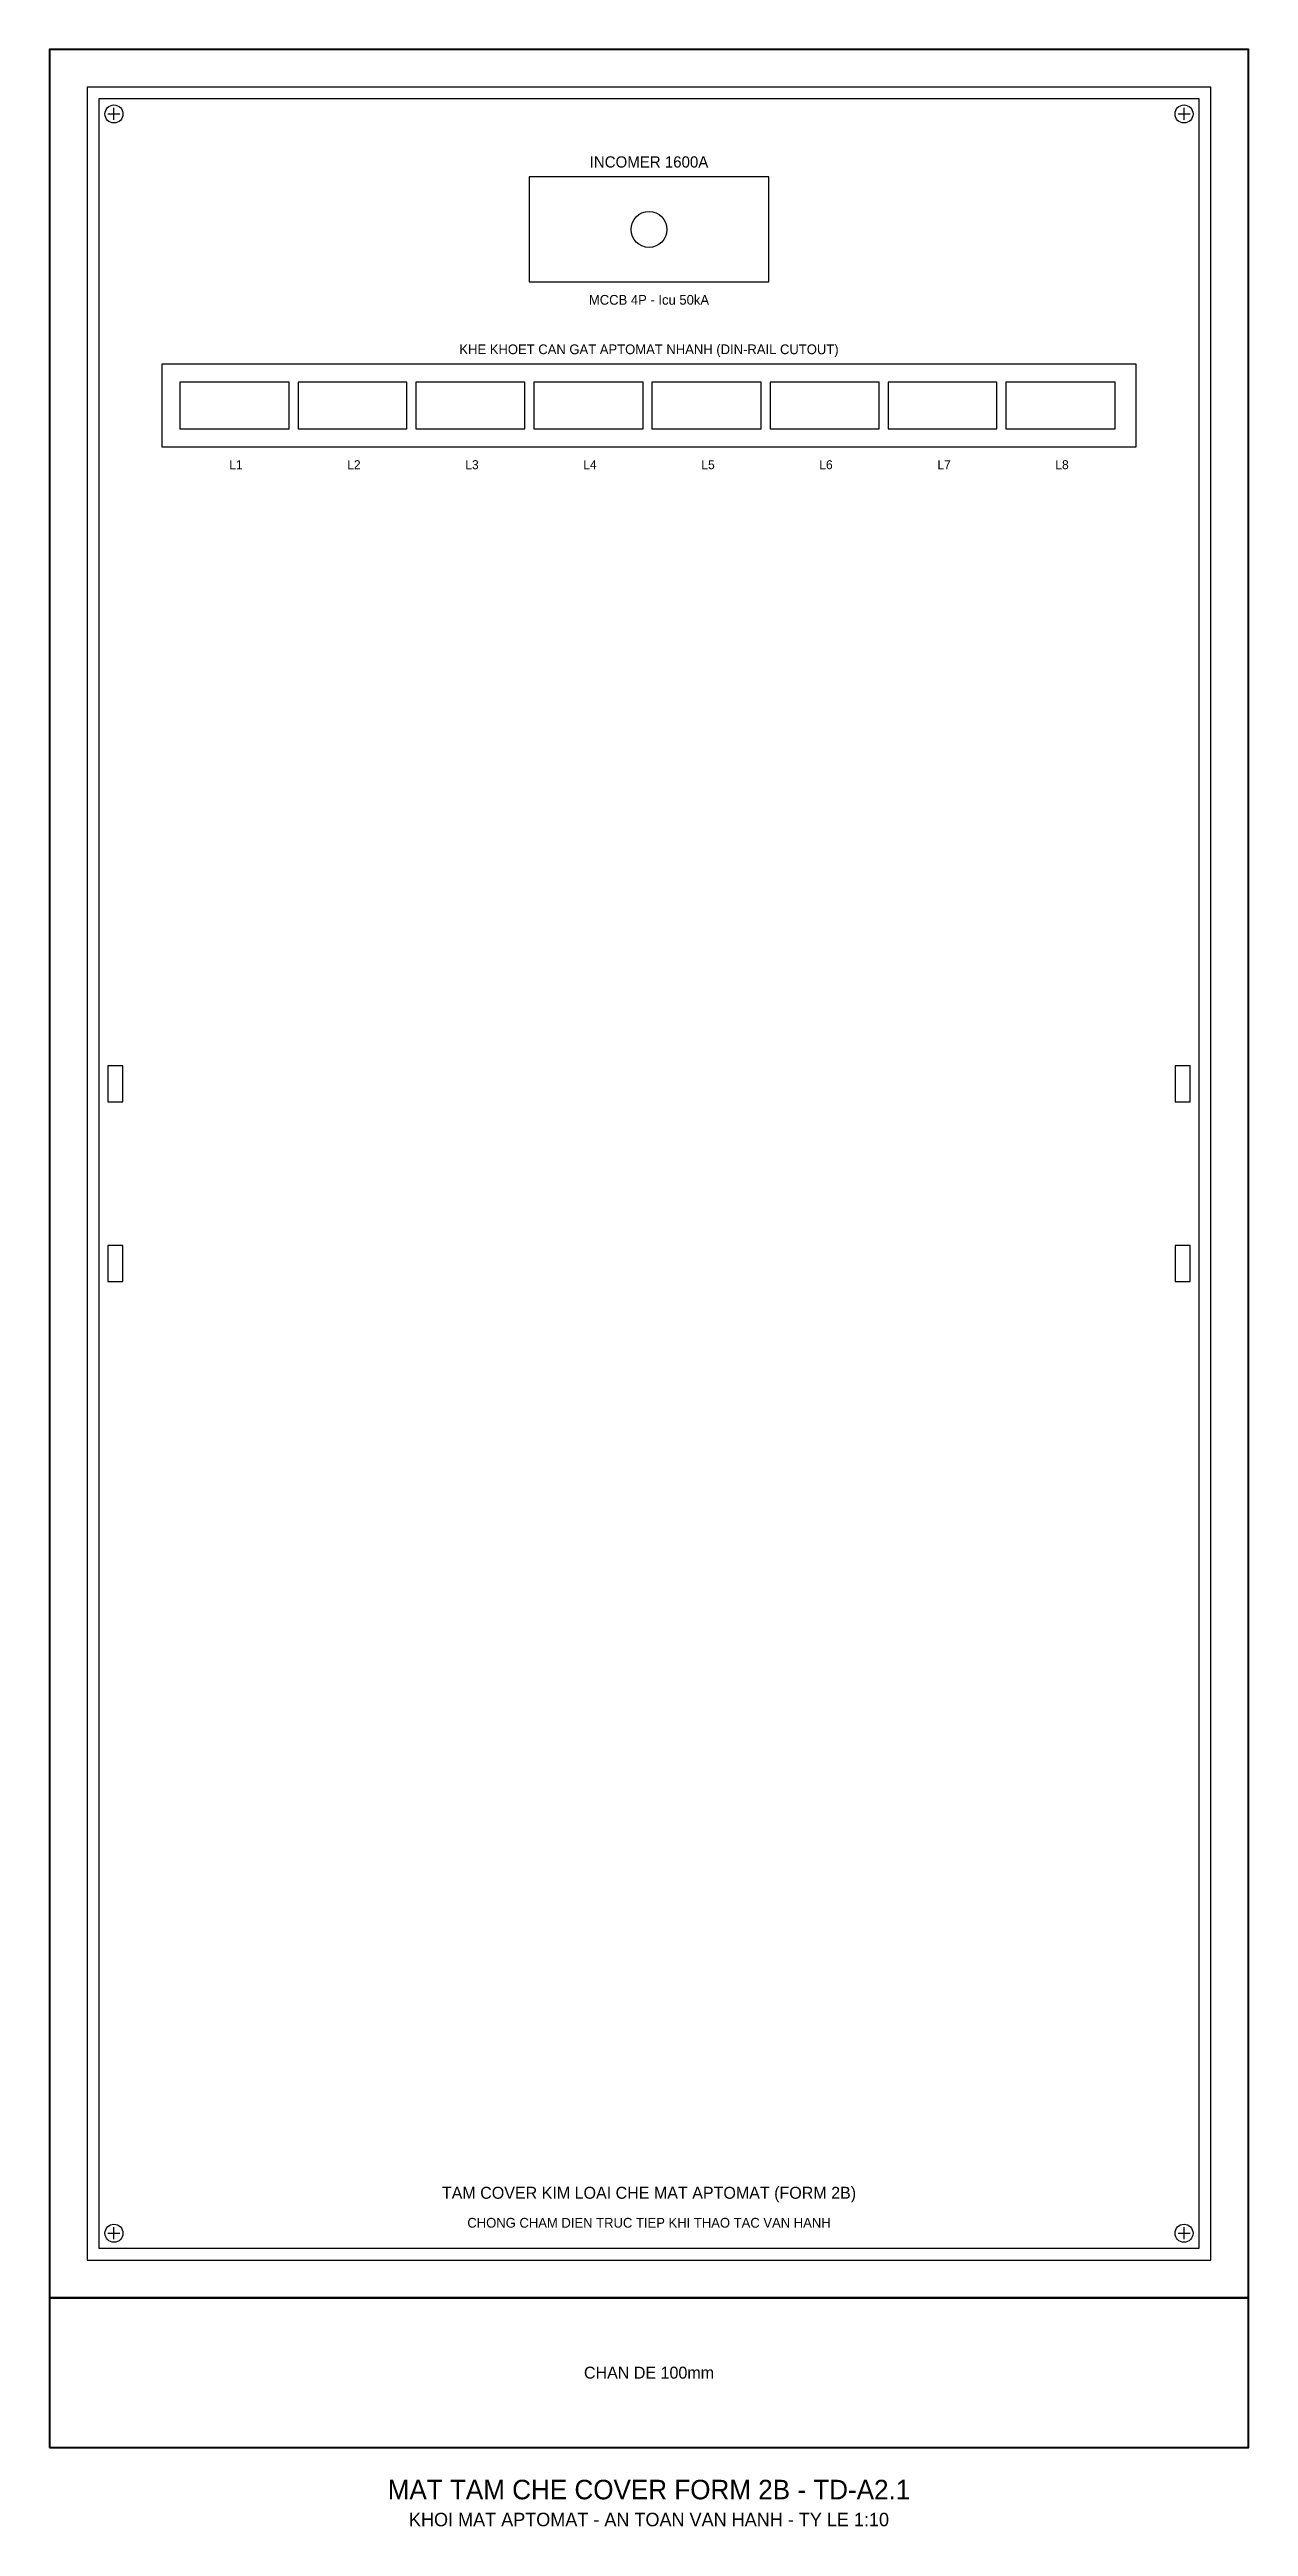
# Model space of a CAD drawing. Header units: metres. Extents: x 48 to 18260, y 45 to 1746.
# Drawn here: x 5600 to 6400, y 47 to 1700 of the extents above; entities that cross this region are included whole.
import ezdxf
from ezdxf.enums import TextEntityAlignment as Align

# ---------------------------------------------------------------- set-up
doc = ezdxf.new("R2010")
doc.units = ezdxf.units.M
for name, color, linetype, lineweight in [('0_DEVICES', 7, 'Continuous', 30), ('0_FRAME', 6, 'Continuous', 40), ('0_PLATE', 4, 'Continuous', 25), ('0_TEXT', 7, 'Continuous', 20), ('0_TEXT_TITLE', 3, 'Continuous', 30)]:
    doc.layers.add(name, color=color, linetype=linetype, lineweight=lineweight)

msp = doc.modelspace()

# ---------------------------------------------------------------- texts
at = {"layer": '0_TEXT'}
for s, height, p in [('MCCB 4P - Icu 50kA', 6.5, (6000, 1533)), ('KHE KHOET CAN GAT APTOMAT NHANH (DIN-RAIL CUTOUT)', 6.5, (6000, 1500)), ('CHONG CHAM DIEN TRUC TIEP KHI THAO TAC VAN HANH', 6.5, (6000, 250)), ('CHAN DE 100mm', 8, (6000, 150)), ('KHOI MAT APTOMAT - AN TOAN VAN HANH - TY LE 1:10', 9, (6000, 52))]:
    msp.add_text(s, height=height, dxfattribs=at).set_placement(p, align=Align.MIDDLE_CENTER)
at = {"layer": '0_TEXT_TITLE', "color": 3}
for s, height, p in [('INCOMER 1600A', 7.5, (6000, 1625)), ('L1', 6, (5724.4, 1423)), ('L2', 6, (5803.1, 1423)), ('L3', 6, (5881.9, 1423)), ('L4', 6, (5960.6, 1423)), ('L5', 6, (6039.4, 1423)), ('L6', 6, (6118.1, 1423)), ('L7', 6, (6196.9, 1423)), ('L8', 6, (6275.6, 1423)), ('TAM COVER KIM LOAI CHE MAT APTOMAT (FORM 2B)', 8, (6000, 270))]:
    msp.add_text(s, height=height, dxfattribs=at).set_placement(p, align=Align.MIDDLE_CENTER)
at = {"layer": '0_TEXT_TITLE'}
msp.add_text('MAT TAM CHE COVER FORM 2B - TD-A2.1', height=13, dxfattribs=at).set_placement((6000, 72), align=Align.MIDDLE_CENTER)

# ---------------------------------------------------------------- linework, layer by layer
at = {"layer": '0_DEVICES'}
for points in [[(5920, 1545), (6080, 1545), (6080, 1615), (5920, 1615), (5920, 1545)], [(5675, 1435), (6325, 1435), (6325, 1490), (5675, 1490), (5675, 1435)], [(5687, 1447), (5759.8, 1447), (5759.8, 1478), (5687, 1478), (5687, 1447)], [(5765.8, 1447), (5838.5, 1447), (5838.5, 1478), (5765.8, 1478), (5765.8, 1447)], [(5844.5, 1447), (5917.2, 1447), (5917.2, 1478), (5844.5, 1478), (5844.5, 1447)], [(5923.2, 1447), (5996, 1447), (5996, 1478), (5923.2, 1478), (5923.2, 1447)], [(6002, 1447), (6074.8, 1447), (6074.8, 1478), (6002, 1478), (6002, 1447)], [(6080.8, 1447), (6153.5, 1447), (6153.5, 1478), (6080.8, 1478), (6080.8, 1447)], [(6159.5, 1447), (6232.2, 1447), (6232.2, 1478), (6159.5, 1478), (6159.5, 1447)], [(6238.2, 1447), (6311, 1447), (6311, 1478), (6238.2, 1478), (6238.2, 1447)], [(5639, 998), (5649, 998), (5649, 1022), (5639, 1022), (5639, 998)], [(6351, 998), (6361, 998), (6361, 1022), (6351, 1022), (6351, 998)], [(5639, 878), (5649, 878), (5649, 902), (5639, 902), (5639, 878)], [(6351, 878), (6361, 878), (6361, 902), (6351, 902), (6351, 878)]]:
    msp.add_lwpolyline(points, close=True, dxfattribs=at)
msp.add_circle((6000, 1580), 12, dxfattribs=at)
at = {"layer": '0_FRAME'}
for points in [[(5600, 200), (6400, 200), (6400, 1700), (5600, 1700), (5600, 200)], [(5600, 100), (6400, 100), (6400, 200), (5600, 200), (5600, 100)]]:
    msp.add_lwpolyline(points, close=True, dxfattribs=at)
at = {"layer": '0_PLATE', "color": 4}
for p, q in [((5639, 1657), (5647, 1657)), ((5643, 1653), (5643, 1661)), ((6353, 1657), (6361, 1657)), ((6357, 1653), (6357, 1661)), ((5639, 243), (5647, 243)), ((5643, 239), (5643, 247)), ((6353, 243), (6361, 243)), ((6357, 239), (6357, 247))]:
    msp.add_line(p, q, dxfattribs=at)
for points in [[(5625, 225), (6375, 225), (6375, 1675), (5625, 1675), (5625, 225)], [(5633, 233), (6367, 233), (6367, 1667), (5633, 1667), (5633, 233)]]:
    msp.add_lwpolyline(points, close=True, dxfattribs=at)
for centre in [(5643, 1657), (6357, 1657), (5643, 243), (6357, 243)]:
    msp.add_circle(centre, 6, dxfattribs=at)

msp.set_redraw_order([(e.dxf.handle, doc.entitydb.next_handle()) for e in msp.query("TEXT MTEXT ATTDEF DIMENSION ARC_DIMENSION")])  # texts and dimensions are drawn at this point

doc.saveas('drawing.dxf')
